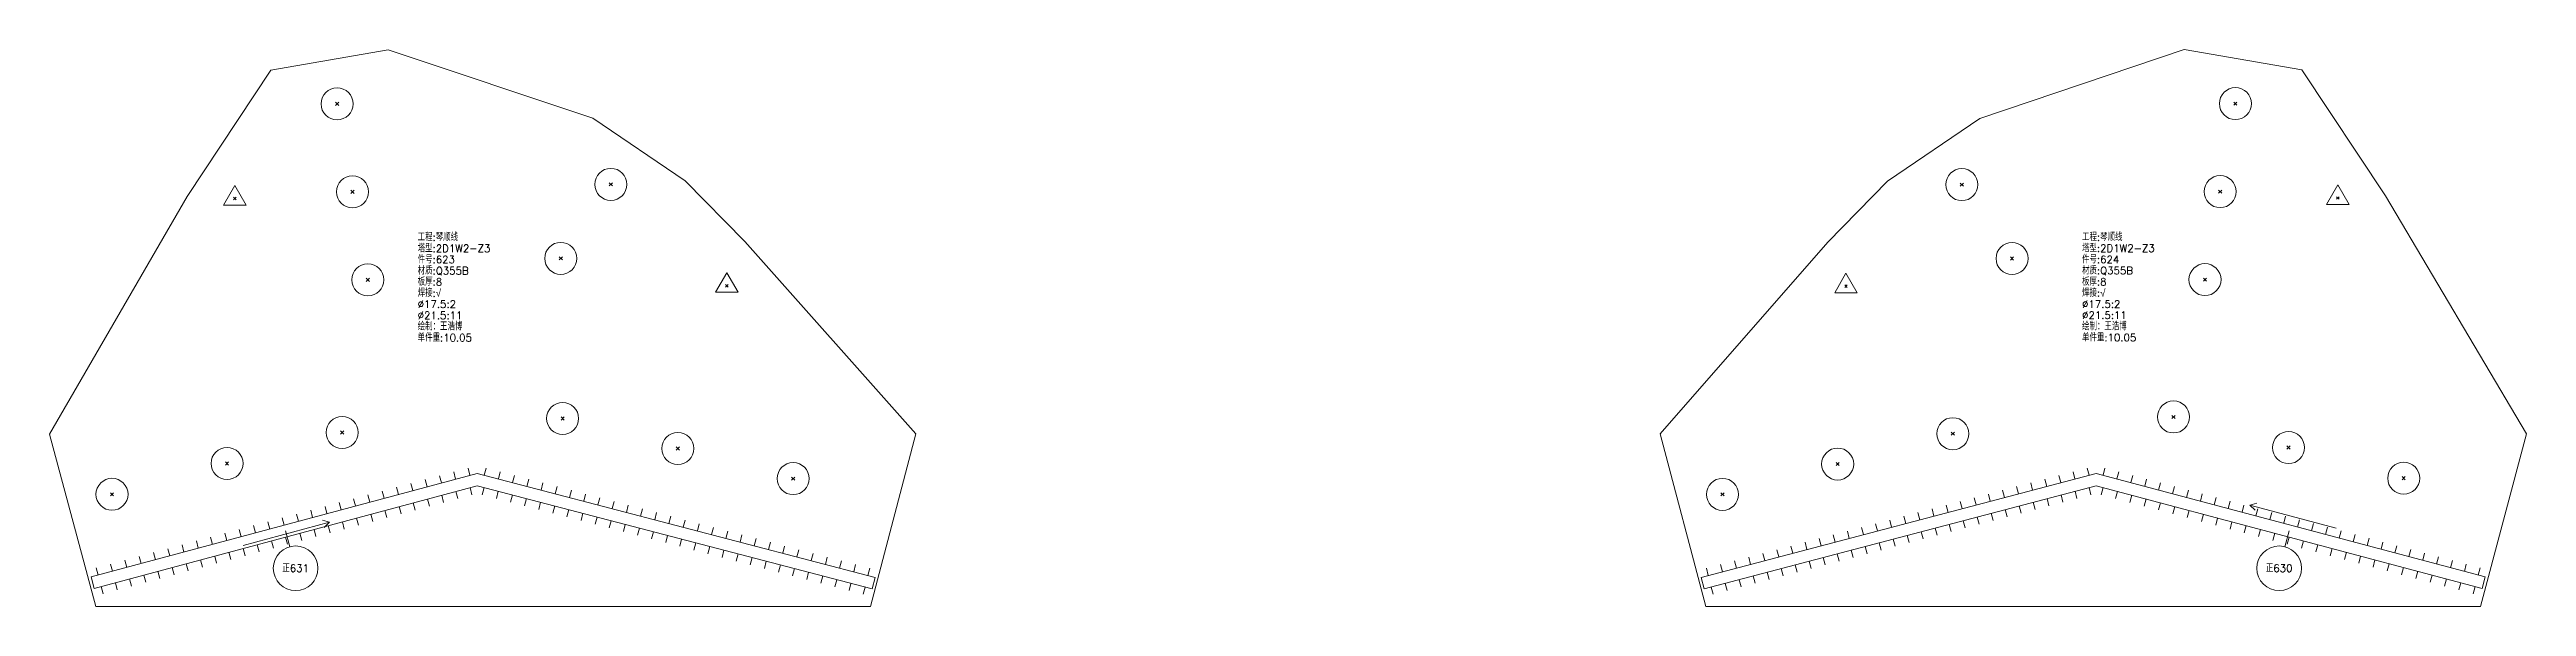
# Model space of a CAD drawing. Extents: x -580 to 8755, y 0 to 14723.
# Drawn here: x 3245 to 4908, y 6947 to 7321 of the extents above; entities that cross this region are included whole.
import ezdxf
from ezdxf.enums import TextEntityAlignment as Align

# ---------------------------------------------------------------- set-up
doc = ezdxf.new("R2010")
doc.units = 0
doc.header["$MEASUREMENT"] = 0
doc.layers.add('1', color=7, linetype='CONTINUOUS', lineweight=25)
doc.styles.get("Standard").update_dxf_attribs({"font": 'simplex.shx', "width": 0.7, "height": 3, "bigfont": 'gbhzfs.shx'})

msp = doc.modelspace()

# ---------------------------------------------------------------- texts
at = {"layer": '1', "color": 7, "linetype": 'Continuous', "lineweight": 18}
for s, p in [('塔型:2D1W2-Z3', (3492.22446, 7183.69411)), ('工程:琴顺线', (3492.22446, 7191.19411)), ('塔型:2D1W2-Z3', (4609.86379, 7183.758)), ('工程:琴顺线', (4609.86379, 7191.258)), ('材质:Q355B', (3492.22446, 7168.69411)), ('件号:623', (3492.22446, 7176.19411)), ('材质:Q355B', (4609.86379, 7168.758)), ('件号:624', (4609.86379, 7176.258)), ('板厚:8', (3492.22446, 7161.19411)), ('焊接:√', (3492.22446, 7153.69411)), ('%%c17.5:2', (3492.22446, 7146.19411)), ('板厚:8', (4609.86379, 7161.258)), ('焊接:√', (4609.86379, 7153.758)), ('%%c17.5:2', (4609.86379, 7146.258)), ('绘制：王浩博', (3492.22446, 7131.19411)), ('%%c21.5:11', (3492.22446, 7138.69411)), ('绘制：王浩博', (4609.86379, 7131.258)), ('%%c21.5:11', (4609.86379, 7138.758)), ('单件重:10.05', (3492.22446, 7123.69411)), ('单件重:10.05', (4609.86379, 7123.758))]:
    msp.add_text(s, height=5, dxfattribs=at).set_placement(p, align=Align.BOTTOM_LEFT)
at = {"layer": '1', "color": 7, "linetype": 'Continuous', "lineweight": 13}
for s, p in [('正631', (3410.26673, 6972.73689)), ('正630', (4742.22361, 6972.73012))]:
    msp.add_text(s, height=5, dxfattribs=at).set_placement(p, align=Align.MIDDLE_CENTER)

# ---------------------------------------------------------------- linework, layer by layer
at = {"layer": '1', "color": 7, "linetype": 'Continuous', "lineweight": 18}
for p, q in [((3393.51824, 7307.42807), (3472.32521, 7321.19257)), ((3472.32521, 7321.19257), (3609.71749, 7275.14404)), ((4541.21149, 7275.00137), (4678.51283, 7321.32033)), ((4678.51283, 7321.32033), (4757.34675, 7307.71104)), ((3337.51921, 7222.65172), (3393.51824, 7307.42807)), ((4757.34675, 7307.71104), (4813.52804, 7223.0573)), ((3609.71749, 7275.14404), (3671.83903, 7233.12221)), ((4479.17281, 7232.8573), (4541.21149, 7275.00137)), ((3245, 7062.95914), (3337.51921, 7222.65172)), ((3671.83903, 7233.12221), (3711.91804, 7192.231)), ((4439.17439, 7191.88726), (4479.17281, 7232.8573)), ((4813.52804, 7223.0573), (4908.27867, 7063.02019)), ((3711.91804, 7192.231), (3826.6404, 7063.16594)), ((4326.6404, 7063.10598), (4439.17439, 7191.88726)), ((3276.11809, 6947.06408), (3245, 7062.95914)), ((3826.6404, 7063.16594), (3796.30411, 6947.06408)), ((4357.20524, 6947.06408), (4326.6404, 7063.10598)), ((4908.27867, 7063.02019), (4877.38884, 6947.06408)), ((3403.52449, 6997.84749), (3406.37697, 6987.22378)), ((4748.9164, 6997.85394), (4746.08484, 6987.22463)), ((3796.30411, 6947.06408), (3276.11809, 6947.06408)), ((4877.38884, 6947.06408), (4357.20524, 6947.06408))]:
    msp.add_line(p, q, dxfattribs=at)
at = {"layer": '1', "color": 7, "linetype": 'Continuous', "lineweight": 13}
for p, q in [((3437.0084, 7283.68272), (3439.1584, 7285.83272)), ((3439.1584, 7283.68272), (3437.0084, 7285.83272)), ((4711.75132, 7283.87798), (4713.90132, 7286.02798)), ((4713.90132, 7283.87798), (4711.75132, 7286.02798)), ((3369.50149, 7229.94122), (3361.92399, 7216.81622)), ((3368.62649, 7220.31622), (3370.37649, 7222.06622)), ((3370.37649, 7220.31622), (3368.62649, 7222.06622)), ((3377.07899, 7216.81622), (3369.50149, 7229.94122)), ((3447.33177, 7224.57746), (3449.48177, 7226.72746)), ((3449.48177, 7224.57746), (3447.33177, 7226.72746)), ((3620.82414, 7229.60999), (3622.97414, 7231.75999)), ((3622.97414, 7229.60999), (3620.82414, 7231.75999)), ((4528.0424, 7229.44343), (4530.1924, 7231.59343)), ((4530.1924, 7229.44343), (4528.0424, 7231.59343)), ((4701.54432, 7224.75251), (4703.69432, 7226.90251)), ((4703.69432, 7224.75251), (4701.54432, 7226.90251)), ((4781.54989, 7230.28631), (4773.97239, 7217.16131)), ((4780.67489, 7220.66131), (4782.42489, 7222.41131)), ((4782.42489, 7220.66131), (4780.67489, 7222.41131)), ((4789.12739, 7217.16131), (4781.54989, 7230.28631)), ((3361.92399, 7216.81622), (3377.07899, 7216.81622)), ((4773.97239, 7217.16131), (4789.12739, 7217.16131)), ((3587.20733, 7179.91227), (3589.35733, 7182.06227)), ((3589.35733, 7179.91227), (3587.20733, 7182.06227)), ((3699.81171, 7171.34295), (3692.23421, 7158.21795)), ((3707.38921, 7158.21795), (3699.81171, 7171.34295)), ((4451.33906, 7171.02311), (4443.76156, 7157.89811)), ((4458.91656, 7157.89811), (4451.33906, 7171.02311)), ((4561.757, 7179.81199), (4563.907, 7181.96199)), ((4563.907, 7179.81199), (4561.757, 7181.96199)), ((3457.65516, 7165.47225), (3459.80516, 7167.62225)), ((3459.80516, 7165.47225), (3457.65516, 7167.62225)), ((3692.23421, 7158.21795), (3707.38921, 7158.21795)), ((3698.93671, 7161.71795), (3700.68671, 7163.46795)), ((3700.68671, 7161.71795), (3698.93671, 7163.46795)), ((4443.76156, 7157.89811), (4458.91656, 7157.89811)), ((4450.46406, 7161.39811), (4452.21406, 7163.14811)), ((4452.21406, 7161.39811), (4450.46406, 7163.14811)), ((4691.33735, 7165.62708), (4693.48735, 7167.77708)), ((4693.48735, 7165.62708), (4691.33735, 7167.77708)), ((3588.4643, 7072.36714), (3590.6143, 7074.51714)), ((3590.6143, 7072.36714), (3588.4643, 7074.51714)), ((4670.15111, 7073.35049), (4672.30111, 7075.50049)), ((4672.30111, 7073.35049), (4670.15111, 7075.50049)), ((3440.39137, 7062.86485), (3442.54137, 7065.01485)), ((3442.54137, 7062.86485), (3440.39137, 7065.01485)), ((3665.86463, 7052.14231), (3668.01463, 7054.29231)), ((3668.01463, 7052.14231), (3665.86463, 7054.29231)), ((4522.03161, 7062.07599), (4524.18161, 7064.22599)), ((4524.18161, 7062.07599), (4522.03161, 7064.22599)), ((4747.45518, 7052.75727), (4749.60518, 7054.90727)), ((4749.60518, 7052.75727), (4747.45518, 7054.90727)), ((3363.128, 7042.11945), (3365.278, 7044.26945)), ((3365.278, 7042.11945), (3363.128, 7044.26945)), ((3517.71018, 7032.6483), (3516.4136, 7037.47726)), ((3527.3121, 7035.22643), (3526.01551, 7040.05539)), ((3536.88535, 7035.26758), (3538.15028, 7040.10494)), ((3546.42994, 7032.77175), (3547.69487, 7037.6091)), ((4444.67125, 7041.69882), (4446.82125, 7043.84882)), ((4446.82125, 7041.69882), (4444.67125, 7043.84882)), ((4605.07975, 7032.78148), (4603.80531, 7037.61633)), ((4614.55034, 7035.27789), (4613.2759, 7040.11274)), ((4623.95208, 7035.28299), (4625.23916, 7040.11449)), ((4633.28497, 7032.79678), (4634.57204, 7037.62828)), ((3285.86463, 7021.37406), (3288.01463, 7023.52406)), ((3288.01463, 7021.37406), (3285.86463, 7023.52406)), ((3450.49679, 7014.60134), (3449.2002, 7019.4303)), ((3460.0987, 7017.17948), (3458.80212, 7022.00844)), ((3469.70062, 7019.75761), (3468.40403, 7024.58658)), ((3479.30253, 7022.33575), (3478.00594, 7027.16471)), ((3488.90444, 7024.91389), (3487.60786, 7029.74285)), ((3498.50636, 7027.49202), (3497.20977, 7032.32098)), ((3498.79887, 7019.28721), (3500.09546, 7014.45825)), ((3508.10827, 7030.07016), (3506.81169, 7034.89912)), ((3508.32495, 7021.84498), (3509.62154, 7017.01602)), ((3517.85104, 7024.40276), (3519.14762, 7019.5738)), ((3527.37712, 7026.96053), (3528.67371, 7022.13157)), ((3536.87583, 7027.00108), (3535.61091, 7022.16373)), ((3546.34718, 7024.52441), (3545.08225, 7019.68706)), ((3555.81852, 7022.04773), (3554.55359, 7017.21038)), ((3555.97454, 7030.27592), (3557.23946, 7035.11327)), ((3565.28986, 7019.57105), (3564.02494, 7014.7337)), ((3565.51913, 7027.78009), (3566.78405, 7032.61744)), ((3575.06372, 7025.28426), (3576.32864, 7030.12161)), ((3584.60831, 7022.78843), (3585.87324, 7027.62578)), ((3594.1529, 7020.2926), (3595.41783, 7025.12995)), ((3603.6975, 7017.79677), (3604.96242, 7022.63412)), ((3613.24209, 7015.30094), (3614.50701, 7020.13829)), ((3743.26498, 7031.9175), (3745.41498, 7034.0675)), ((3745.41498, 7031.9175), (3743.26498, 7034.0675)), ((4367.31089, 7021.32163), (4369.46089, 7023.47163)), ((4369.46089, 7021.32163), (4367.31089, 7023.47163)), ((4538.78563, 7015.30659), (4537.51118, 7020.14144)), ((4548.25622, 7017.803), (4546.98177, 7022.63785)), ((4557.72681, 7020.29941), (4556.45236, 7025.13426)), ((4567.1974, 7022.79583), (4565.92295, 7027.63068)), ((4576.66799, 7025.29224), (4575.39354, 7030.12709)), ((4586.13858, 7027.78865), (4584.86413, 7032.6235)), ((4586.38401, 7019.58008), (4587.65845, 7014.74523)), ((4595.60917, 7030.28506), (4594.33472, 7035.11991)), ((4595.78138, 7022.05719), (4597.05583, 7017.22234)), ((4605.17876, 7024.53431), (4606.45321, 7019.69946)), ((4614.57614, 7027.01142), (4615.85059, 7022.17657)), ((4624.07617, 7026.97094), (4622.78909, 7022.13944)), ((4633.67885, 7024.41286), (4632.39177, 7019.58135)), ((4643.28152, 7021.85478), (4641.99445, 7017.02327)), ((4642.61786, 7030.31057), (4643.90493, 7035.14207)), ((4652.8842, 7019.2967), (4651.59713, 7014.46519)), ((4651.95074, 7027.82436), (4653.23782, 7032.65586)), ((4661.28363, 7025.33815), (4662.5707, 7030.16965)), ((4670.61652, 7022.85194), (4671.90359, 7027.68344)), ((4679.9494, 7020.36573), (4681.23648, 7025.19723)), ((4689.28229, 7017.87952), (4690.56937, 7022.71102)), ((4698.61518, 7015.3933), (4699.90225, 7020.22481)), ((4824.75925, 7032.16405), (4826.90925, 7034.31405)), ((4826.90925, 7032.16405), (4824.75925, 7034.31405)), ((3375.06936, 6988.13639), (3433.01689, 7003.69543)), ((3392.8853, 6999.13252), (3391.58872, 7003.96149)), ((3402.48722, 7001.71066), (3401.19063, 7006.53962)), ((3412.08913, 7004.2888), (3410.79255, 7009.11776)), ((3421.69105, 7006.86693), (3420.39446, 7011.69589)), ((3428.18659, 7004.98703), (3433.01689, 7003.69543)), ((3429.48318, 7000.15807), (3433.01689, 7003.69543)), ((3431.29296, 7009.44507), (3429.99637, 7014.27403)), ((3440.89487, 7012.02321), (3439.59829, 7016.85217)), ((3441.64237, 7003.94056), (3442.93896, 6999.11159)), ((3451.16846, 7006.49833), (3452.46504, 7001.66937)), ((3460.69454, 7009.05611), (3461.99112, 7004.22714)), ((3470.22062, 7011.61388), (3471.51721, 7006.78492)), ((3479.74671, 7014.17166), (3481.04329, 7009.3427)), ((3489.27279, 7016.72943), (3490.56937, 7011.90047)), ((3574.7612, 7017.09438), (3573.49628, 7012.25703)), ((3584.23255, 7014.6177), (3582.96762, 7009.78035)), ((3593.70389, 7012.14103), (3592.43896, 7007.30367)), ((3603.17523, 7009.66435), (3601.91031, 7004.827)), ((3612.64657, 7007.18767), (3611.38165, 7002.35032)), ((3622.11792, 7004.711), (3620.85299, 6999.87365)), ((3622.78668, 7012.80511), (3624.0516, 7017.64246)), ((3632.33127, 7010.30928), (3633.5962, 7015.14663)), ((3641.87586, 7007.81345), (3643.14079, 7012.6508)), ((3651.42046, 7005.31762), (3652.68538, 7010.15497)), ((3660.96505, 7002.82179), (3662.22997, 7007.65914)), ((3670.50964, 7000.32596), (3671.77456, 7005.16331)), ((3680.05423, 6997.83013), (3681.31916, 7002.66748)), ((4472.49151, 6997.8317), (4471.21706, 7002.66655)), ((4481.9621, 7000.32811), (4480.68765, 7005.16296)), ((4491.43269, 7002.82452), (4490.15824, 7007.65938)), ((4500.90328, 7005.32094), (4499.62883, 7010.15579)), ((4510.37386, 7007.81735), (4509.09942, 7012.6522)), ((4519.84445, 7010.31376), (4518.57001, 7015.14861)), ((4529.31504, 7012.81018), (4528.0406, 7017.64503)), ((4529.99974, 7004.71739), (4531.27419, 6999.88254)), ((4539.39712, 7007.19451), (4540.67157, 7002.35966)), ((4548.7945, 7009.67162), (4550.06894, 7004.83677)), ((4558.19187, 7012.14874), (4559.46632, 7007.31389)), ((4567.58925, 7014.62585), (4568.8637, 7009.791)), ((4576.98663, 7017.10297), (4578.26108, 7012.26811)), ((4662.48688, 7016.73862), (4661.19981, 7011.90711)), ((4672.08956, 7014.18053), (4670.80249, 7009.34903)), ((4681.69224, 7011.62245), (4680.40517, 7006.79095)), ((4691.29492, 7009.06437), (4690.00785, 7004.23287)), ((4700.8976, 7006.50629), (4699.61052, 7001.67479)), ((4707.94807, 7012.90709), (4709.23514, 7017.7386)), ((4710.50028, 7003.94821), (4709.2132, 6999.1167)), ((4717.28095, 7010.42088), (4718.56803, 7015.25239)), ((4727.32927, 7016.54052), (4722.50152, 7015.23941)), ((4780.47958, 6999.79449), (4722.50152, 7015.23941)), ((4726.04219, 7011.70902), (4722.50152, 7015.23941)), ((4726.61384, 7007.93467), (4727.90091, 7012.76618)), ((4735.94673, 7005.44846), (4737.2338, 7010.27997)), ((4745.27961, 7002.96225), (4746.56669, 7007.79376)), ((4754.6125, 7000.47604), (4755.89958, 7005.30755)), ((4763.94539, 6997.98983), (4765.23246, 7002.82133)), ((3325.67191, 6981.08557), (3324.37532, 6985.91453)), ((3335.27382, 6983.66371), (3333.97723, 6988.49267)), ((3344.87573, 6986.24184), (3343.57915, 6991.07081)), ((3354.47765, 6988.81998), (3353.18106, 6993.64894)), ((3364.07956, 6991.39812), (3362.78298, 6996.22708)), ((3373.68147, 6993.97625), (3372.38489, 6998.80521)), ((3374.95979, 6986.03613), (3376.25637, 6981.20717)), ((3383.28339, 6996.55439), (3381.9868, 7001.38335)), ((3384.48587, 6988.5939), (3385.78246, 6983.76494)), ((3394.01196, 6991.15168), (3395.30854, 6986.32272)), ((3403.53804, 6993.70945), (3404.83462, 6988.88049)), ((3413.06412, 6996.26723), (3414.36071, 6991.43827)), ((3422.59021, 6998.825), (3423.88679, 6993.99604)), ((3432.11629, 7001.38278), (3433.41287, 6996.55382)), ((3631.58926, 7002.23432), (3630.32433, 6997.39697)), ((3641.0606, 6999.75764), (3639.79568, 6994.92029)), ((3650.53194, 6997.28097), (3649.26702, 6992.44362)), ((3660.00329, 6994.80429), (3658.73836, 6989.96694)), ((3669.47463, 6992.32761), (3668.2097, 6987.49026)), ((3678.94597, 6989.85094), (3677.68104, 6985.01359)), ((3688.41731, 6987.37426), (3687.15239, 6982.53691)), ((3689.59882, 6995.3343), (3690.86375, 7000.17165)), ((3699.14341, 6992.83846), (3700.40834, 6997.67582)), ((3708.68801, 6990.34263), (3709.95293, 6995.17998)), ((3718.2326, 6987.8468), (3719.49752, 6992.68415)), ((3727.77719, 6985.35097), (3729.04212, 6990.18832)), ((3737.32178, 6982.85514), (3738.58671, 6987.69249)), ((4415.66797, 6982.85322), (4414.39353, 6987.68807)), ((4425.13856, 6985.34964), (4423.86412, 6990.18449)), ((4434.60915, 6987.84605), (4433.3347, 6992.6809)), ((4444.07974, 6990.34246), (4442.80529, 6995.17731)), ((4453.55033, 6992.83887), (4452.27588, 6997.67373)), ((4463.02092, 6995.33529), (4461.74647, 7000.17014)), ((4464.2181, 6987.37759), (4465.49255, 6982.54274)), ((4473.61548, 6989.85471), (4474.88993, 6985.01986)), ((4483.01286, 6992.33182), (4484.2873, 6987.49697)), ((4492.41023, 6994.80894), (4493.68468, 6989.97409)), ((4501.80761, 6997.28605), (4503.08206, 6992.4512)), ((4511.20499, 6999.76317), (4512.47943, 6994.92831)), ((4520.60236, 7002.24028), (4521.87681, 6997.40543)), ((4720.10296, 7001.39013), (4718.81588, 6996.55862)), ((4729.70564, 6998.83205), (4728.41856, 6994.00054)), ((4739.30831, 6996.27397), (4738.02124, 6991.44246)), ((4748.91099, 6993.71588), (4747.62392, 6988.88438)), ((4758.51367, 6991.1578), (4757.2266, 6986.3263)), ((4768.11635, 6988.59972), (4766.82928, 6983.76822)), ((4773.27828, 6995.50362), (4774.56535, 7000.33512)), ((4777.71903, 6986.04164), (4776.43196, 6981.21014)), ((4782.61116, 6993.01741), (4783.89824, 6997.84891)), ((4791.94405, 6990.5312), (4793.23112, 6995.3627)), ((4801.27694, 6988.04499), (4802.56401, 6992.87649)), ((4810.60982, 6985.55878), (4811.8969, 6990.39028)), ((4819.94271, 6983.07257), (4821.22978, 6987.90407)), ((3277.66233, 6968.19489), (3276.36575, 6973.02385)), ((3287.26425, 6970.77303), (3285.96766, 6975.60199)), ((3296.86616, 6973.35116), (3295.56958, 6978.18012)), ((3306.46808, 6975.9293), (3305.17149, 6980.75826)), ((3316.06999, 6978.50744), (3314.77341, 6983.3364)), ((3317.80329, 6970.68947), (3319.09987, 6965.86051)), ((3327.32937, 6973.24725), (3328.62596, 6968.41829)), ((3336.85546, 6975.80503), (3338.15204, 6970.97606)), ((3346.38154, 6978.3628), (3347.67812, 6973.53384)), ((3355.90762, 6980.92058), (3357.20421, 6976.09161)), ((3365.43371, 6983.47835), (3366.73029, 6978.64939)), ((3697.88865, 6984.89758), (3696.62373, 6980.06023)), ((3707.36, 6982.42091), (3706.09507, 6977.58356)), ((3716.83134, 6979.94423), (3715.56641, 6975.10688)), ((3726.30268, 6977.46756), (3725.03776, 6972.6302)), ((3735.77402, 6974.99088), (3734.5091, 6970.15353)), ((3745.24537, 6972.5142), (3743.98044, 6967.67685)), ((3746.86637, 6980.35931), (3748.1313, 6985.19666)), ((3754.71671, 6970.03753), (3753.45178, 6965.20018)), ((3756.41097, 6977.86348), (3757.67589, 6982.70083)), ((3765.95556, 6975.36765), (3767.22048, 6980.205)), ((3775.50015, 6972.87182), (3776.76508, 6977.70917)), ((3785.04474, 6970.37599), (3786.30967, 6975.21334)), ((3794.58933, 6967.88016), (3795.85426, 6972.71751)), ((4358.84444, 6967.87475), (4357.56999, 6972.7096)), ((4368.31503, 6970.37116), (4367.04058, 6975.20601)), ((4377.78562, 6972.86757), (4376.51117, 6977.70242)), ((4387.25621, 6975.36399), (4385.98176, 6980.19884)), ((4396.7268, 6977.8604), (4395.45235, 6982.69525)), ((4398.43646, 6970.03779), (4399.71091, 6965.20294)), ((4406.19738, 6980.35681), (4404.92294, 6985.19166)), ((4407.83384, 6972.51491), (4409.10828, 6967.68006)), ((4417.23121, 6974.99202), (4418.50566, 6970.15717)), ((4426.62859, 6977.46914), (4427.90304, 6972.63429)), ((4436.02597, 6979.94625), (4437.30042, 6975.1114)), ((4445.42335, 6982.42337), (4446.69779, 6977.58851)), ((4454.82072, 6984.90048), (4456.09517, 6980.06563)), ((4787.32171, 6983.48356), (4786.03463, 6978.65206)), ((4796.92439, 6980.92548), (4795.63731, 6976.09397)), ((4806.52707, 6978.3674), (4805.23999, 6973.53589)), ((4816.12975, 6975.80932), (4814.84267, 6970.97781)), ((4825.73242, 6973.25124), (4824.44535, 6968.41973)), ((4829.2756, 6980.58636), (4830.56267, 6985.41786)), ((4835.3351, 6970.69315), (4834.04803, 6965.86165)), ((4838.60848, 6978.10014), (4839.89556, 6982.93165)), ((4847.94137, 6975.61393), (4849.22845, 6980.44544)), ((4857.27426, 6973.12772), (4858.56133, 6977.95923)), ((4866.60715, 6970.64151), (4867.89422, 6975.47302)), ((4875.94003, 6968.1553), (4877.22711, 6972.98681)), ((3279.69896, 6960.45837), (3280.99554, 6955.62941)), ((3289.22504, 6963.01615), (3290.52162, 6958.18719)), ((3298.75112, 6965.57392), (3300.04771, 6960.74496)), ((3308.27721, 6968.1317), (3309.57379, 6963.30274)), ((3764.18805, 6967.56085), (3762.92313, 6962.7235)), ((3773.65939, 6965.08417), (3772.39447, 6960.24682)), ((3783.13074, 6962.6075), (3781.86581, 6957.77015)), ((3792.60208, 6960.13082), (3791.33715, 6955.29347)), ((4360.84695, 6960.12934), (4362.1214, 6955.29449)), ((4370.24433, 6962.60645), (4371.51877, 6957.7716)), ((4379.6417, 6965.08357), (4380.91615, 6960.24871)), ((4389.03908, 6967.56068), (4390.31353, 6962.72583)), ((4844.93778, 6968.13507), (4843.65071, 6963.30357)), ((4854.54046, 6965.57699), (4853.25339, 6960.74549)), ((4864.14314, 6963.01891), (4862.85607, 6958.18741)), ((4873.74582, 6960.46083), (4872.45874, 6955.62933))]:
    msp.add_line(p, q, dxfattribs=at)
for points in [[(3272.86138, 6966.90582), (3532.11306, 7036.5155), (3799.36163, 6966.63224), (3797.33775, 6958.89248), (3532.14016, 7028.23942), (3274.93591, 6959.17948)], [(4880.60648, 6966.9122), (4619.28564, 7036.5261), (4354.10915, 6966.62654), (4356.14826, 6958.89078), (4619.27483, 7028.24998), (4878.54716, 6959.18179)]]:
    msp.add_lwpolyline(points, close=True, dxfattribs=at)
for centre in [(3438.0834, 7284.75772), (4712.82632, 7284.95298), (3448.40677, 7225.65246), (3621.89914, 7230.68499), (4529.1174, 7230.51843), (4702.61932, 7225.82751), (3588.28233, 7180.98727), (4562.832, 7180.88699), (3458.73016, 7166.54725), (4692.41235, 7166.70208), (3441.46637, 7063.93985), (3589.5393, 7073.44214), (4523.10661, 7063.15099), (4671.22611, 7074.42549), (3364.203, 7043.19445), (3666.93963, 7053.21731), (4445.74625, 7042.77382), (4748.53018, 7053.83227), (3744.33998, 7032.9925), (4825.83425, 7033.23905), (3286.93963, 7022.44906), (4368.38589, 7022.39663)]:
    msp.add_circle(centre, 10.75, dxfattribs=at)
at = {"layer": '1', "color": 7, "linetype": 'Continuous', "lineweight": 18}
for centre in [(3410.26673, 6972.73689), (4742.22361, 6972.73012)]:
    msp.add_circle(centre, 15, dxfattribs=at)

msp.set_redraw_order([(e.dxf.handle, doc.entitydb.next_handle()) for e in msp.query("TEXT MTEXT ATTDEF DIMENSION ARC_DIMENSION")])  # texts and dimensions are drawn at this point

doc.saveas('drawing.dxf')
